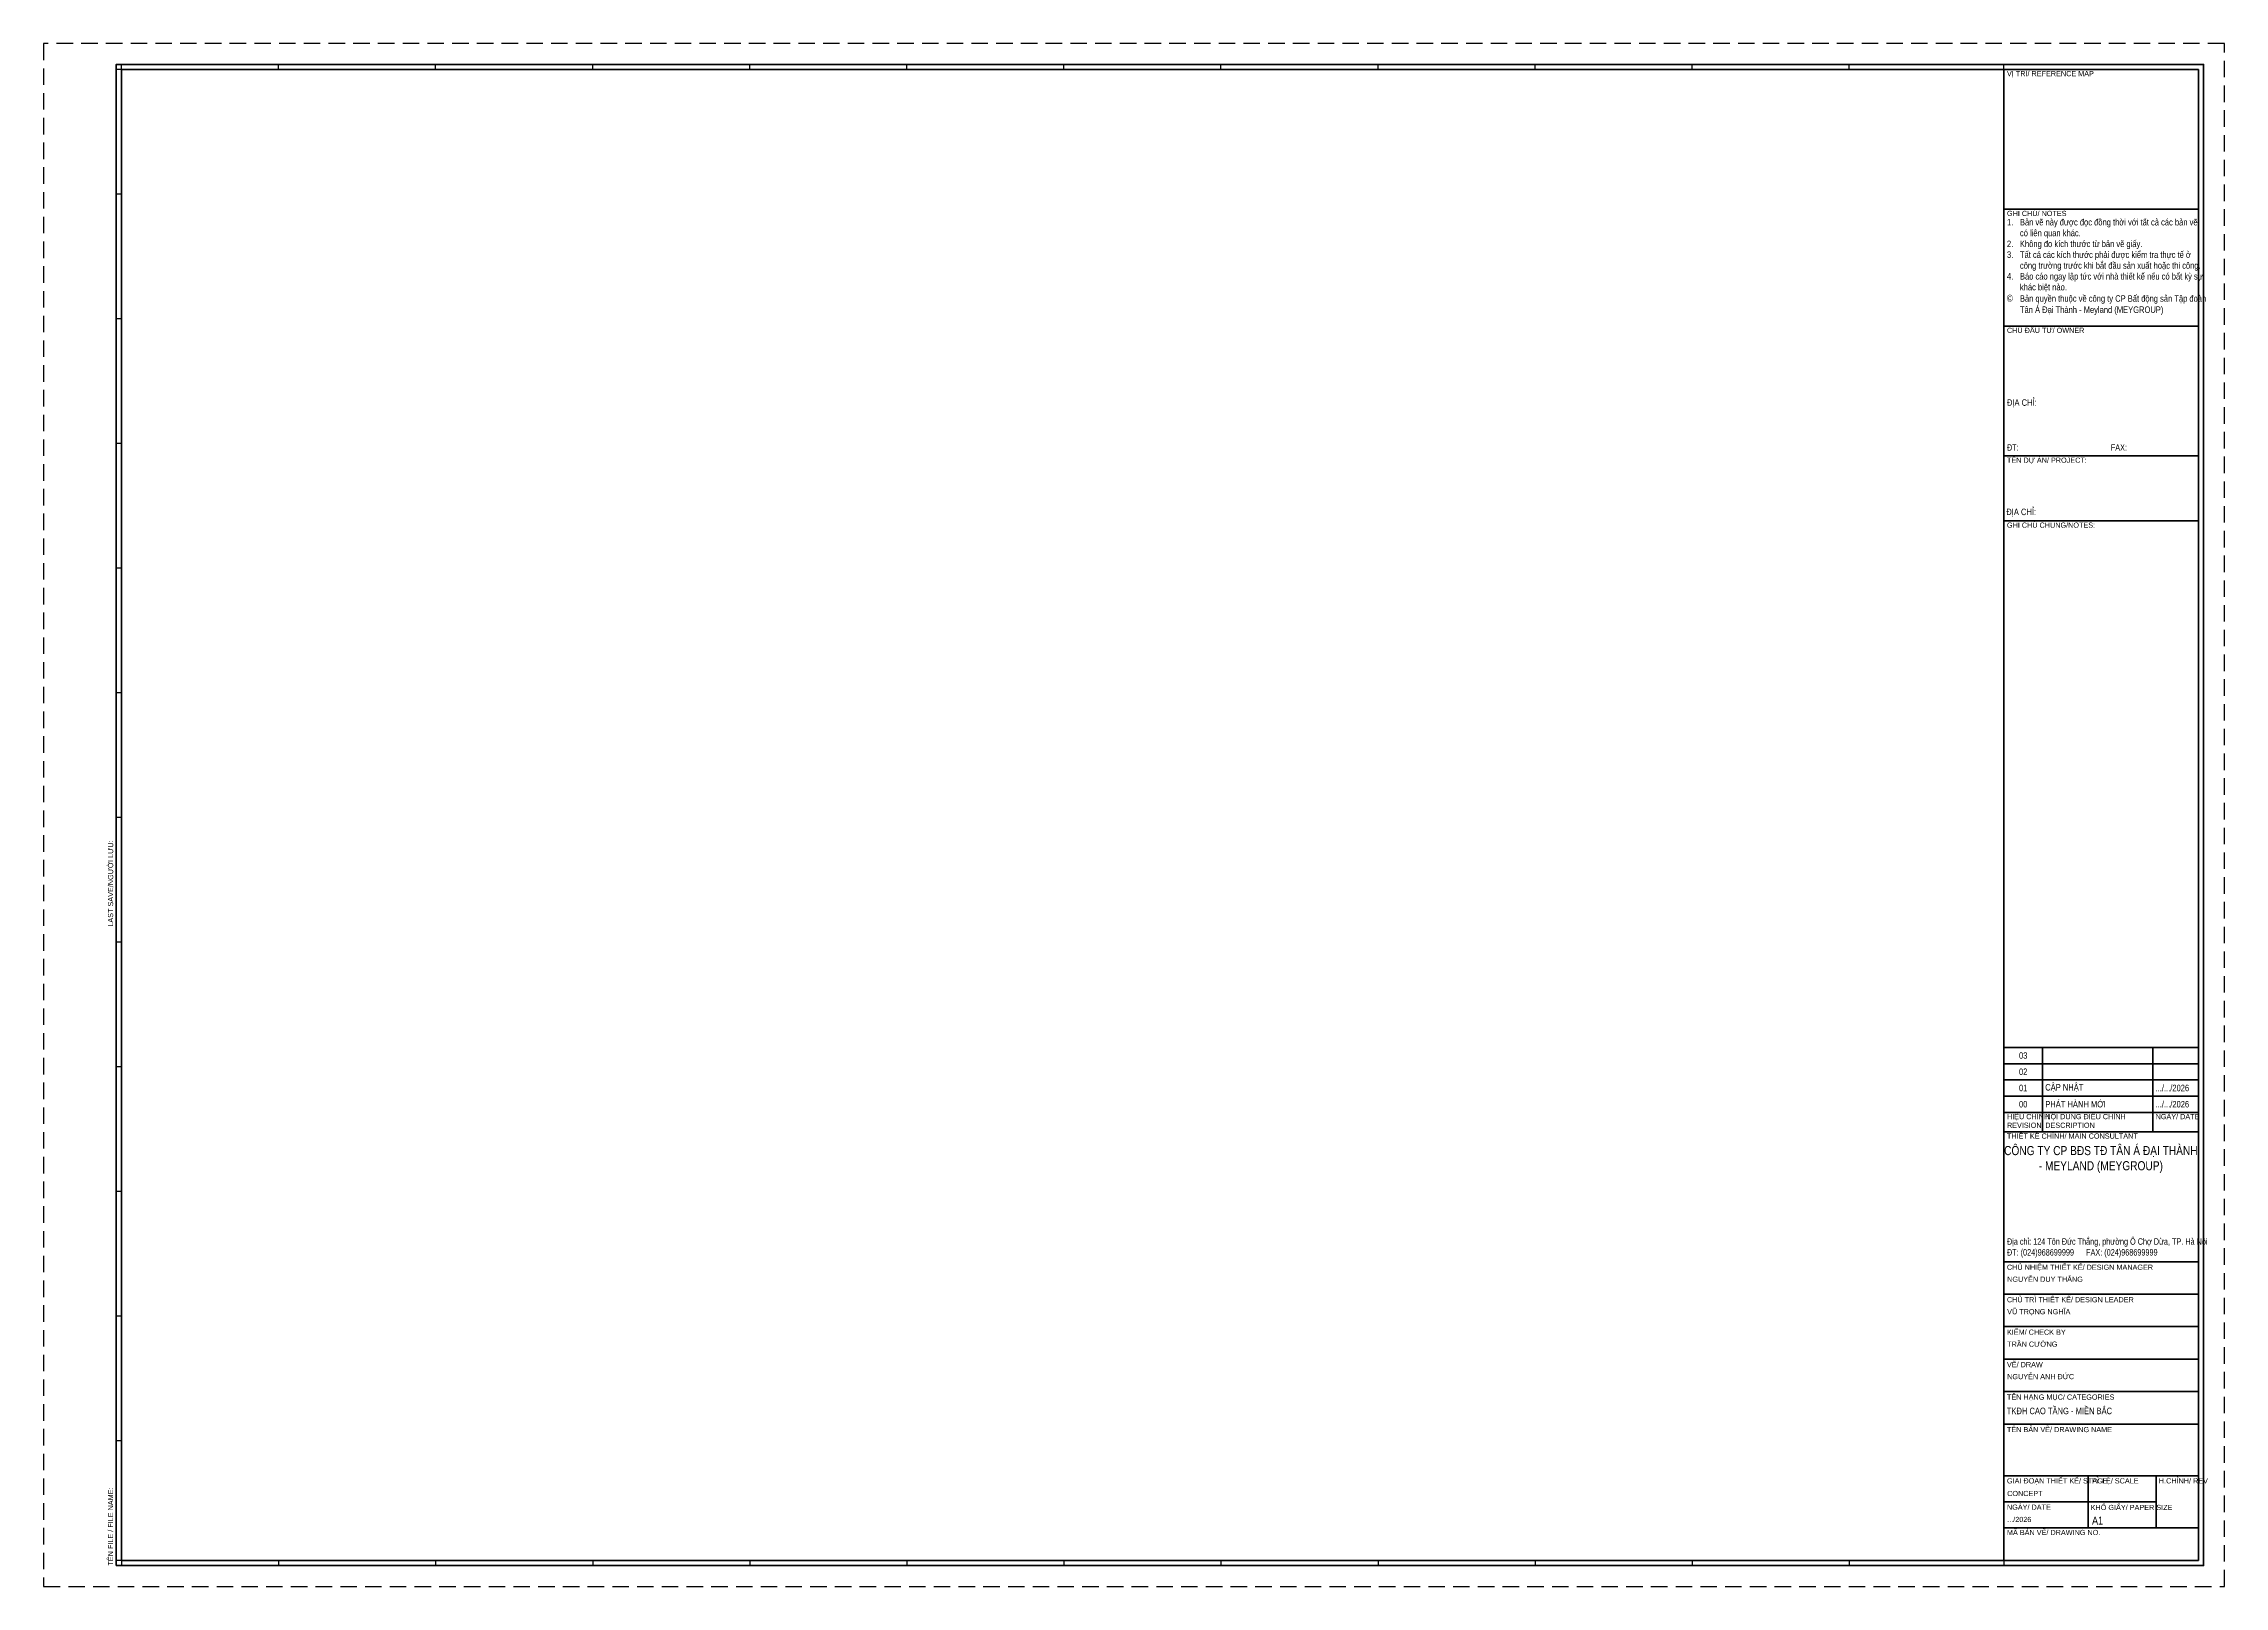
# Model space of a CAD drawing. Header units: millimetres. Extents: x 0 to 840, y 0 to 594.
import ezdxf

# ---------------------------------------------------------------- set-up
doc = ezdxf.new("R2010")
doc.units = ezdxf.units.MM
doc.linetypes.add('HIDDEN', pattern=[9.525, 6.35, -3.175])
doc.layers.get('Defpoints').update_dxf_attribs({"color": 157})
doc.layers.add('A-SHBD', color=7, linetype='Continuous', lineweight=35)
doc.layers.add('A-TEXT', color=255, linetype='Continuous')
doc.styles.add('VTK_Arial_1.5 mm', font='arial.ttf', dxfattribs={"width": 0.8, "height": 1.5})
doc.styles.add('VTK_Arial_2 mm', font='arial.ttf', dxfattribs={"width": 0.8, "height": 2})
doc.styles.add('VTK_Arial_2.5 mm', font='arial.ttf', dxfattribs={"width": 0.8, "height": 2.5})

msp = doc.modelspace()

# ---------------------------------------------------------------- linework, layer by layer
at = {"layer": 'A-SHBD'}
for points in [[(28, 8), (832, 8), (832, 586), (28, 586)], [(30, 10), (830, 10), (830, 584), (30, 584)], [(755, 584), (830, 584), (830, 10), (755, 10)]]:
    msp.add_lwpolyline(points, close=True, dxfattribs=at)
for points in [[(755, 584), (755, 10)], [(755, 530.25), (830, 530.25)], [(755, 485.25), (830, 485.25)], [(755, 435.25), (830, 435.25)], [(755, 410.25), (830, 410.25)], [(755, 207.5), (830, 207.5)], [(755, 207.5), (830, 207.5)], [(770, 175), (770, 207.5)], [(812.5, 175), (812.5, 207.5)], [(755, 201.25), (830, 201.25)], [(755, 195), (830, 195)], [(755, 188.75), (830, 188.75)], [(755, 182.5), (830, 182.5)], [(755, 175), (830, 175)], [(762.5, 175), (830, 175)], [(755, 125), (830, 125)], [(755, 112.5), (830, 112.5)], [(755, 100), (830, 100)], [(755, 87.5), (830, 87.5)], [(755, 75), (830, 75)], [(755, 62.5), (830, 62.5)], [(755, 42.5), (830, 42.5)], [(787.5, 42.5), (787.5, 22.5)], [(813.75, 42.5), (813.75, 22.5)], [(755, 32.5), (813.75, 32.5)], [(755, 22.5), (830, 22.5)]]:
    msp.add_lwpolyline(points, dxfattribs=at)
at = {"layer": 'Defpoints', "linetype": 'HIDDEN'}
msp.add_lwpolyline([(0, 0), (840, 0), (840, 594), (0, 594)], close=True, dxfattribs=at)
at = {"layer": 'Defpoints', "color": 252}
for points in [[(30, 584), (28, 584)], [(30, 584), (30, 586)], [(90.5, 584), (90.5, 586)], [(151, 584), (151, 586)], [(211.5, 584), (211.5, 586)], [(272, 584), (272, 586)], [(332.5, 584), (332.5, 586)], [(393, 584), (393, 586)], [(453.5, 584), (453.5, 586)], [(514, 584), (514, 586)], [(574.5, 584), (574.5, 586)], [(635, 584), (635, 586)], [(695.5, 584), (695.5, 586)], [(755, 584), (755, 586)], [(30, 536), (28, 536)], [(30, 488), (28, 488)], [(30, 440), (28, 440)], [(30, 392), (28, 392)], [(30, 344), (28, 344)], [(30, 296), (28, 296)], [(30, 248), (28, 248)], [(30, 200), (28, 200)], [(30, 152), (28, 152)], [(30, 104), (28, 104)], [(30, 56), (28, 56)], [(30, 10), (28, 10)], [(30, 10), (28, 10)], [(30, 10), (30, 8)], [(90.5, 10), (90.5, 8)], [(151, 10), (151, 8)], [(211.5, 10), (211.5, 8)], [(272, 10), (272, 8)], [(332.5, 10), (332.5, 8)], [(393, 10), (393, 8)], [(453.5, 10), (453.5, 8)], [(514, 10), (514, 8)], [(574.5, 10), (574.5, 8)], [(635, 10), (635, 8)], [(695.5, 10), (695.5, 8)], [(755, 10), (755, 8)]]:
    msp.add_lwpolyline(points, dxfattribs=at)

# ---------------------------------------------------------------- texts
at = {"layer": 'A-TEXT', "color": 7, "style": 'VTK_Arial_1.5 mm', "width": 0.8}
for s, height, p in [('NGUYỄN DUY THẮNG', 2, (756.33, 117.26)), ('VŨ TRỌNG NGHĨA', 2, (756.33, 104.76)), ('TRẦN CƯỜNG', 2, (756.33, 92.26)), ('NGUYỄN ANH ĐỨC', 2, (756.33, 79.76)), ('TKĐH CAO TẦNG - MIỀN BẮC', 2.5, (756.2, 66.29)), ('CONCEPT', 2, (756.33, 34.76)), ('.../2026', 2, (756.33, 24.76))]:
    msp.add_text(s, height=height, dxfattribs=at).set_placement(p)
at = {"layer": 'A-TEXT', "color": 7}
for s, width, heights, insert, char_height, attachment_point, style in [('VỊ TRÍ/ REFERENCE MAP', 54.5237, [0], (756.25, 583.46), 2, 1, 'VTK_Arial_1.5 mm'), ('GHI CHÚ/ NOTES', 54.5237, [0], (756.25, 529.62), 2, 1, 'VTK_Arial_1.5 mm'), ('\\pxi-2,l2,t2;1.^IBản vẽ này được đọc đồng thời với tất cả các bản vẽ có liên quan khác. \\P2.^IKhông đo kích thước từ bản vẽ giấy. \\P3.^ITất cả các kích thước phải được kiểm tra thực tế ở công trường trước khi bắt đầu sản xuất hoặc thi công. \\P4.^IBáo cáo ngay lập tức với nhà thiết kế nếu có bất kỳ sự khác biệt nào.\\P{\\H1.08333x;\\C256;©^I\\H0.92308x;Bản quyền thuộc về công ty CP Bất động sản Tập đoàn Tân Á Đại Thành - Meyland (MEYGROUP) }', 74, [0], (756.25, 526.5), 2.5, 1, 'VTK_Arial_1.5 mm'), ('CHỦ ĐẦU TƯ/ OWNER', 54.5237, [0], (756.25, 484.62), 2, 1, 'VTK_Arial_1.5 mm'), ('ĐỊA CHỈ:', 92.8759, [22.72], (756.25, 454), 2.5, 7, 'VTK_Arial_1.5 mm'), ('{\\W0.7;ĐT:        ^I^I^IFAX: }', 73.3996, [40.2], (756.25, 437.26), 2.5, 7, 'VTK_Arial_1.5 mm'), ('TÊN DỰ ÁN/ PROJECT:', 54.5237, [0], (756.25, 434.62), 2, 1, 'VTK_Arial_1.5 mm'), ('ĐỊA CHỈ:', 92.8759, [22.72], (756, 414.96), 2.5, 1, 'VTK_Arial_1.5 mm'), ('GHI CHÚ CHUNG/NOTES:', 54.5237, [0], (756.25, 409.61), 2, 1, 'VTK_Arial_1.5 mm'), ('03', 2.1612, [0], (762.5, 204.38), 2.5, 5, 'VTK_Arial_2 mm'), ('02', 2.1612, [0], (762.5, 198.13), 2.5, 5, 'VTK_Arial_2 mm'), ('CẬP NHẬT', 37.4031, [0], (771, 191.88), 2.5, 4, 'VTK_Arial_2 mm'), ('.../.../2026', 16.5, [0], (813.5, 191.88), 2.5, 4, 'VTK_Arial_2 mm'), ('01', 2.1612, [0], (762.5, 191.88), 2.5, 5, 'VTK_Arial_2 mm'), ('00', 2.1612, [0], (762.5, 185.63), 2.5, 5, 'VTK_Arial_2 mm'), ('PHÁT HÀNH MỚI', 27.1567, [0], (771, 185.63), 2.5, 4, 'VTK_Arial_2 mm'), ('.../.../2026', 16.5, [0], (813.5, 185.63), 2.5, 4, 'VTK_Arial_2 mm'), ('HIỆU CHỈNH\\PREVISION', 14, [0], (756.25, 181.88), 2, 1, 'VTK_Arial_1.5 mm'), ('NỘI DUNG ĐIỀU CHỈNH\\PDESCRIPTION', 27.3895, [0], (771, 181.88), 2, 1, 'VTK_Arial_1.5 mm'), ('NGÀY/ DATE', 19.5868, [0], (813.5, 181.88), 2, 1, 'VTK_Arial_1.5 mm'), ('{\\C256;CÔNG TY CP BĐS TĐ TÂN Á ĐẠI THÀNH\\P- MEYLAND (MEYGROUP)}', 90.2605, [0], (792.42, 164.35), 3.5, 5, 'VTK_Arial_2.5 mm'), ('THIẾT KẾ CHÍNH/ MAIN CONSULTANT', 54.5237, [0], (756.25, 174.38), 2, 1, 'VTK_Arial_1.5 mm'), ('{\\W0.7;\\C256;Địa chỉ: 124 Tôn Đức Thắng, phường Ô Chợ Dừa, TP. Hà Nội\\PĐT: (024)968699999      FAX: (024)968699999 }', 74, [40.2], (756.25, 126.61), 2.5, 7, 'VTK_Arial_1.5 mm'), ('CHỦ NHIỆM THIẾT KẾ/ DESIGN MANAGER', 71.9348, [0], (756.25, 123.88), 2, 1, 'VTK_Arial_1.5 mm'), ('CHỦ TRÌ THIẾT KẾ/ DESIGN LEADER', 71.962, [0], (756.25, 111.38), 2, 1, 'VTK_Arial_1.5 mm'), ('KIỂM/ CHECK BY', 38.8604, [0], (756.25, 98.88), 2, 1, 'VTK_Arial_1.5 mm'), ('VẼ/ DRAW', 38.8604, [0], (756.25, 86.38), 2, 1, 'VTK_Arial_1.5 mm'), ('TÊN HẠNG MỤC/ CATEGORIES', 38.8604, [0], (756.25, 73.88), 2, 1, 'VTK_Arial_1.5 mm'), ('TÊN BẢN VẼ/ DRAWING NAME', 38.8604, [0], (756.25, 61.38), 2, 1, 'VTK_Arial_1.5 mm'), ('GIAI ĐOẠN THIẾT KẾ/ STAGE', 38.8604, [0], (756.25, 41.63), 2, 1, 'VTK_Arial_1.5 mm'), ('TỶ LỆ/ SCALE', 15.6312, [0], (788.5, 41.63), 2, 1, 'VTK_Arial_1.5 mm'), ('H.CHỈNH/ REV', 15.6312, [0], (814.75, 41.63), 2, 1, 'VTK_Arial_1.5 mm'), ('NGÀY/ DATE', 15.6312, [0], (756.25, 31.5), 2, 1, 'VTK_Arial_1.5 mm'), ('KHỔ GIẤY/ PAPER SIZE', 25, [0], (788.5, 31.38), 2, 1, 'VTK_Arial_1.5 mm'), ('MÃ BẢN VẼ/ DRAWING NO.', 38.8604, [0], (756.25, 21.75), 2, 1, 'VTK_Arial_1.5 mm')]:
    msp.add_mtext_dynamic_manual_height_columns(s, width=width, gutter_width=67.69, heights=heights, dxfattribs=dict(at, insert=insert, char_height=char_height, attachment_point=attachment_point, style=style))
at = {"layer": 'A-TEXT', "color": 7, "insert": (24.79, 8), "char_height": 2, "attachment_point": 1, "rotation": 90, "style": 'VTK_Arial_1.5 mm'}
msp.add_mtext_dynamic_manual_height_columns('TÊN FILE / FILE NAME:', width=38.9876, gutter_width=54.15, heights=[0], dxfattribs=at)
at = {"layer": 'A-TEXT', "insert": (789.02, 26.89), "char_height": 3.125, "attachment_point": 1, "style": 'VTK_Arial_2.5 mm'}
msp.add_mtext_dynamic_manual_height_columns('A1', width=1.951, gutter_width=15.62, heights=[0], dxfattribs=at)
at = {"layer": 'Defpoints', "insert": (24.79, 254), "char_height": 2, "attachment_point": 1, "rotation": 90, "style": 'VTK_Arial_1.5 mm'}
msp.add_mtext_dynamic_manual_height_columns('LAST SAVE/NGƯỜI LƯU:', width=38.9876, gutter_width=54.15, heights=[0], dxfattribs=at)

doc.saveas('drawing.dxf')
